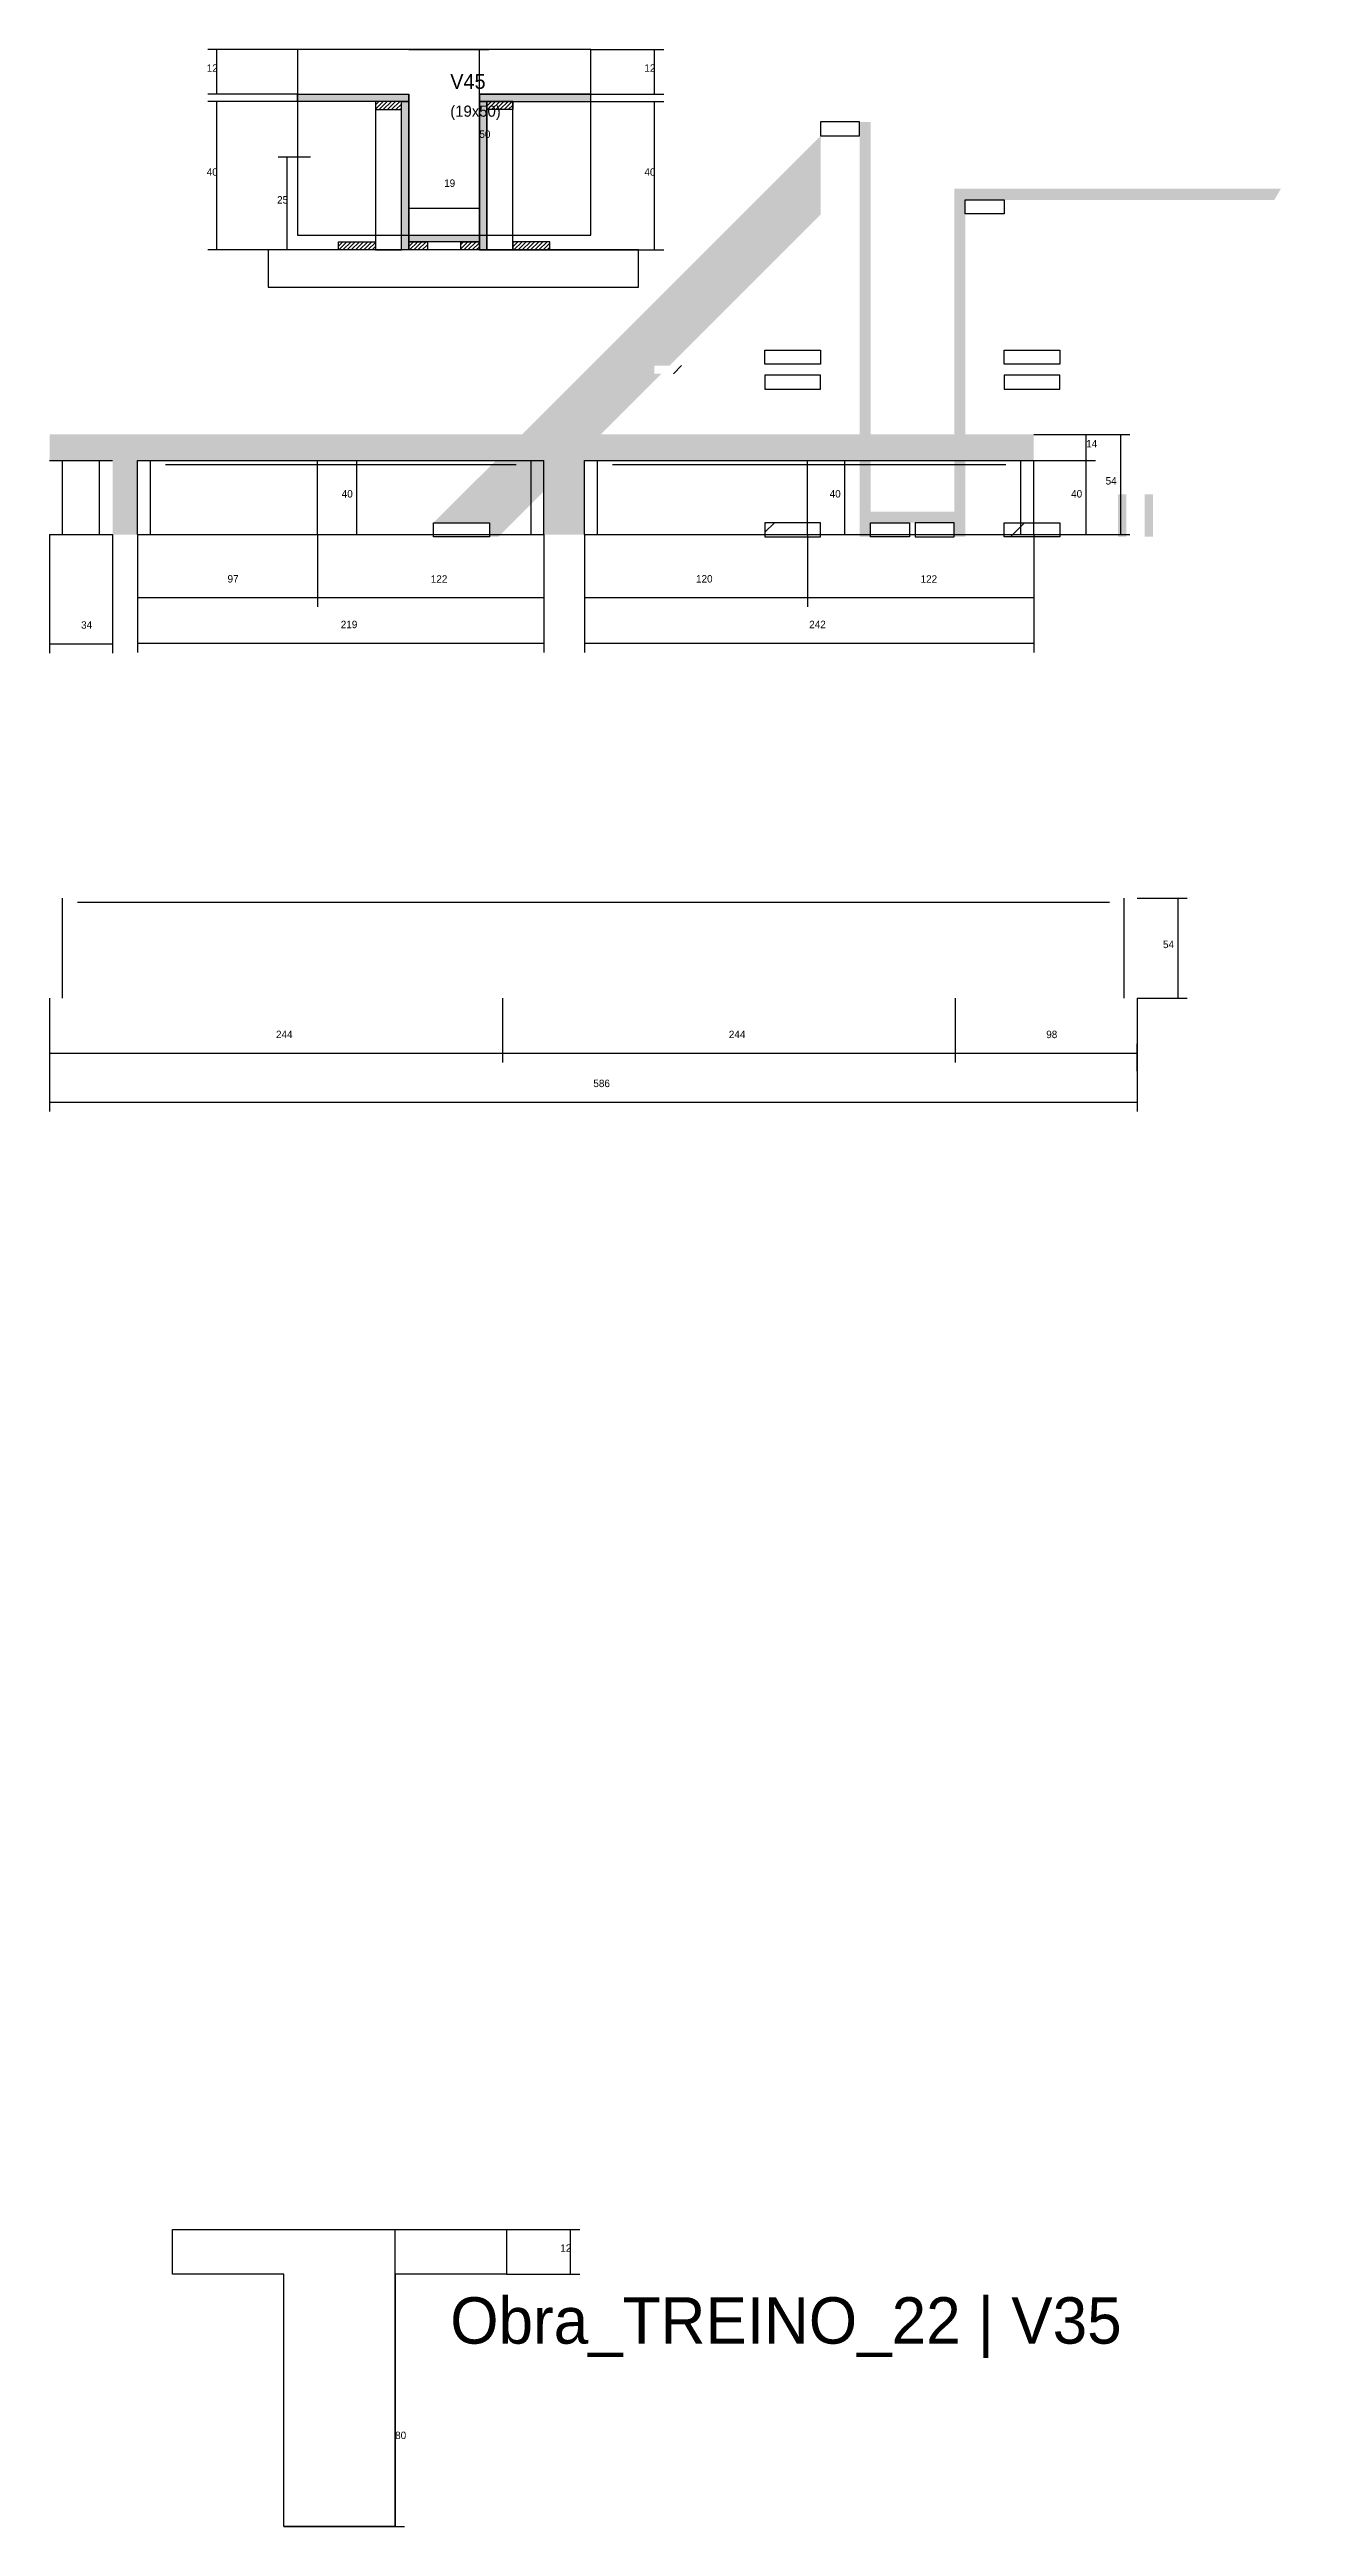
# Model space of a CAD drawing. Header units: metres. Extents: x -65046 to 21926, y -45195 to 1016.
# Drawn here: x 12584 to 13268, y -34309 to -32974 of the extents above; entities that cross this region are included whole.
import ezdxf

# ---------------------------------------------------------------- set-up
doc = ezdxf.new("R2010")
doc.units = ezdxf.units.M
for name, color, linetype in [('CONCRETO', 251, 'Continuous'), ('COTA', 241, 'Continuous'), ('Hachura', 253, 'Continuous'), ('LABEL_ID', 3, 'Continuous'), ('Madeira', 126, 'Continuous'), ('Painéis', 200, 'Continuous'), ('SARR_2.2x7', 40, 'Continuous'), ('Texto Seção', 7, 'Continuous')]:
    doc.layers.add(name, color=color, linetype=linetype)

msp = doc.modelspace()

# ---------------------------------------------------------------- texts
at = {"layer": 'COTA'}
for s, p in [('12', (12668.8, -32985.8)), ('12', (12904.6, -32985.8)), ('50', (12815.7, -33021.4)), ('40', (12668.8, -33041.8)), ('19', (12796.7, -33047.8)), ('40', (12904.6, -33041.8)), ('25', (12706.7, -33056.8)), ('14', (13142.6, -33188.2)), ('54', (13153.1, -33208.2)), ('40', (12741.5, -33215.2)), ('40', (13004.4, -33215.2)), ('40', (13134.5, -33215.2)), ('97', (12680, -33261)), ('122', (12789.5, -33261.1)), ('120', (12932.4, -33261)), ('122', (13053.4, -33261.1)), ('34', (12601.1, -33285.9)), ('219', (12741, -33285.6)), ('242', (12993.4, -33285.6)), ('54', (13184, -33458)), ('244', (12706.1, -33506.5)), ('244', (12950.1, -33506.5)), ('98', (13121.1, -33506.5)), ('586', (12877.1, -33532.9)), ('12', (12859.3, -34160.5)), ('80', (12770.3, -34261.4))]:
    msp.add_text(s, height=4, dxfattribs=at).set_placement(p)
at = {"layer": 'LABEL_ID'}
msp.add_text('Obra_TREINO_22 | V35', height=25, dxfattribs=at).set_placement((12800, -34210))
at = {"layer": 'Texto Seção'}
for s, height, p in [('V45', 8, (12800, -32995)), ('(19x50)', 6, (12800, -33010))]:
    msp.add_text(s, height=height, dxfattribs=at).set_placement(p)

# ---------------------------------------------------------------- hatches: boundary and pattern name
at = {"layer": 'CONCRETO'}
h = msp.add_hatch(dxfattribs=at)
h.set_pattern_fill('AR-CONC', scale=4)
h.paths.add_polyline_path([(13026.5, -33012.8), (13026.5, -33222.8), (13071.5, -33222.8), (13071.5, -33048.8), (13247.5, -33048.8), (13268.3, -33012.8)])
h = msp.add_hatch(dxfattribs=at)
h.set_pattern_fill('AR-CONC', scale=4)
h.paths.add_polyline_path([(13028.7, -33123.3), (13043.6, -33123.3), (13043.6, -33123.3), (13043.6, -33107.8), (13043.6, -33107.8), (13028.7, -33107.8), (13028.7, -33107.8), (13028.7, -33123.3)])
h = msp.add_hatch(dxfattribs=at)
h.set_pattern_fill('AR-CONC', scale=4)
h.paths.add_polyline_path([(13054.1, -33123.3), (13068.9, -33123.3), (13068.9, -33123.3), (13068.9, -33107.8), (13068.9, -33107.8), (13054.1, -33107.8), (13054.1, -33107.8), (13054.1, -33123.3)])
h = msp.add_hatch(dxfattribs=at)
h.set_pattern_fill('AR-CONC', scale=4)
h.paths.add_polyline_path([(13040.6, -33220.9), (13056.4, -33220.9), (13056.4, -33220.9), (13056.4, -33204.8), (13056.4, -33204.8), (13040.6, -33204.8), (13040.6, -33204.8), (13040.6, -33220.9)])
at = {"layer": 'COTA'}
h = msp.add_hatch(dxfattribs=at)
h.set_pattern_fill('AR-CONC', scale=0.03)
h.paths.add_polyline_path([(12872.4, -33195.2), (13114.4, -33195.2), (13114.4, -33181.2), (12584.1, -33181.2), (12584.1, -33195.2), (12618.1, -33195.2), (12618.1, -33235.2), (12631.5, -33235.2), (12631.5, -33195.2), (12850.5, -33195.2), (12850.5, -33235.2), (12872.4, -33235.2)])
at = {"layer": 'Hachura'}
h = msp.add_hatch(color=8, dxfattribs=at)
h.dxf.hatch_style = 1
h.paths.add_polyline_path([(12717.7, -33001.8), (12717.7, -32997.8), (12717.7, -32997.8), (12777.7, -32997.8), (12777.7, -32997.8), (12777.7, -33001.8), (12777.7, -33001.8), (12717.7, -33001.8)])
h = msp.add_hatch(dxfattribs=at)
h.set_pattern_fill('ANSI31', scale=0.5)
h.paths.add_polyline_path([(12759.7, -33001.8), (12759.7, -33006.2), (12759.7, -33006.2), (12773.7, -33006.2), (12773.7, -33006.2), (12773.7, -33001.8), (12773.7, -33001.8), (12759.7, -33001.8)])
h = msp.add_hatch(color=8, dxfattribs=at)
h.dxf.hatch_style = 1
h.paths.add_polyline_path([(12773.7, -33001.8), (12777.7, -33001.8), (12777.7, -33001.8), (12777.7, -33081.8), (12777.7, -33081.8), (12773.7, -33081.8), (12773.7, -33081.8), (12773.7, -33001.8)])
h = msp.add_hatch(color=8, dxfattribs=at)
h.dxf.hatch_style = 1
h.paths.add_polyline_path([(12875.7, -33001.8), (12875.7, -32997.8), (12875.7, -32997.8), (12815.7, -32997.8), (12815.7, -32997.8), (12815.7, -33001.8), (12815.7, -33001.8), (12875.7, -33001.8)])
h = msp.add_hatch(color=8, dxfattribs=at)
h.dxf.hatch_style = 1
h.paths.add_polyline_path([(12819.7, -33001.8), (12815.7, -33001.8), (12815.7, -33001.8), (12815.7, -33081.8), (12815.7, -33081.8), (12819.7, -33081.8), (12819.7, -33081.8), (12819.7, -33001.8)])
h = msp.add_hatch(dxfattribs=at)
h.set_pattern_fill('ANSI31', scale=0.5)
h.paths.add_polyline_path([(12833.7, -33001.8), (12833.7, -33006.2), (12833.7, -33006.2), (12819.7, -33006.2), (12819.7, -33006.2), (12819.7, -33001.8), (12819.7, -33001.8), (12833.7, -33001.8)])
h = msp.add_hatch(color=8, dxfattribs=at)
h.dxf.hatch_style = 1
h.paths.add_polyline_path([(12999.5, -33062.7), (12999.5, -33020.3), (12791, -33228.8), (12821.1, -33228.8), (12821.1, -33236.3), (12825.9, -33236.3), (12913.7, -33148.5), (12910, -33148.5), (12910, -33144.1), (12918.1, -33144.1)])
h = msp.add_hatch(dxfattribs=at)
h.set_pattern_fill('ANSI31', scale=30)
h.paths.add_polyline_path([(12999.5, -33012.8), (13020.5, -33012.8), (13020.5, -33020.3), (12999.5, -33020.3)])
h = msp.add_hatch(color=8, dxfattribs=at)
h.dxf.hatch_style = 1
h.paths.add_polyline_path([(13026.5, -33012.8), (13020.5, -33012.8), (13020.5, -33012.8), (13020.5, -33236.3), (13020.5, -33236.3), (13026.5, -33236.3), (13026.5, -33236.3), (13026.5, -33012.8)])
h = msp.add_hatch(color=8, dxfattribs=at)
h.dxf.hatch_style = 1
h.paths.add_polyline_path([(13247.5, -33048.8), (13071.5, -33048.8), (13071.5, -33048.8), (13071.5, -33054.8), (13071.5, -33054.8), (13244, -33054.8), (13244, -33054.8), (13247.5, -33048.8)])
h = msp.add_hatch(color=8, dxfattribs=at)
h.dxf.hatch_style = 1
h.paths.add_polyline_path([(13077.5, -33054.8), (13071.5, -33054.8), (13071.5, -33054.8), (13071.5, -33236.3), (13071.5, -33236.3), (13077.5, -33236.3), (13077.5, -33236.3), (13077.5, -33054.8)])
h = msp.add_hatch(dxfattribs=at)
h.set_pattern_fill('ANSI31', scale=30)
h.paths.add_polyline_path([(13077.5, -33054.8), (13098.5, -33054.8), (13098.5, -33062.3), (13077.5, -33062.3)])
h = msp.add_hatch(color=8, dxfattribs=at)
h.dxf.hatch_style = 1
h.paths.add_polyline_path([(12777.7, -33077.4), (12777.7, -33073.8), (12777.7, -33073.8), (12815.7, -33073.8), (12815.7, -33073.8), (12815.7, -33077.4), (12815.7, -33077.4), (12777.7, -33077.4)])
h = msp.add_hatch(dxfattribs=at)
h.set_pattern_fill('ANSI31', scale=0.5)
h.paths.add_polyline_path([(12739.7, -33081.8), (12739.7, -33077.4), (12739.7, -33077.4), (12759.7, -33077.4), (12759.7, -33077.4), (12759.7, -33081.8), (12759.7, -33081.8), (12739.7, -33081.8)])
h = msp.add_hatch(dxfattribs=at)
h.set_pattern_fill('ANSI31', scale=0.5)
h.paths.add_polyline_path([(12777.7, -33081.8), (12777.7, -33077.4), (12777.7, -33077.4), (12787.7, -33077.4), (12787.7, -33077.4), (12787.7, -33081.8), (12787.7, -33081.8), (12777.7, -33081.8)])
h = msp.add_hatch(dxfattribs=at)
h.set_pattern_fill('ANSI31', scale=0.5)
h.paths.add_polyline_path([(12805.7, -33081.8), (12805.7, -33077.4), (12805.7, -33077.4), (12815.7, -33077.4), (12815.7, -33077.4), (12815.7, -33081.8), (12815.7, -33081.8), (12805.7, -33081.8)])
h = msp.add_hatch(dxfattribs=at)
h.set_pattern_fill('ANSI31', scale=0.5)
h.paths.add_polyline_path([(12853.7, -33081.8), (12853.7, -33077.4), (12853.7, -33077.4), (12833.7, -33077.4), (12833.7, -33077.4), (12833.7, -33081.8), (12833.7, -33081.8), (12853.7, -33081.8)])
h = msp.add_hatch(dxfattribs=at)
h.set_pattern_fill('ANSI31', scale=30)
h.paths.add_polyline_path([(12999.5, -33143.3), (12999.5, -33135.8), (12969.4, -33135.8), (12969.4, -33143.3)])
h = msp.add_hatch(dxfattribs=at)
h.set_pattern_fill('ANSI31', scale=30)
h.paths.add_polyline_path([(13128.5, -33143.3), (13128.5, -33135.8), (13098.5, -33135.8), (13098.5, -33143.3)])
h = msp.add_hatch(dxfattribs=at)
h.set_pattern_fill('ANSI32', scale=20)
h.paths.add_polyline_path([(12910, -33148.5), (12910, -33144.1), (12955, -33144.1), (12955, -33148.5)])
h = msp.add_hatch(dxfattribs=at)
h.set_pattern_fill('ANSI31', scale=30)
h.paths.add_polyline_path([(12969.4, -33156.8), (12999.5, -33156.8), (12999.5, -33149.3), (12969.4, -33149.3)])
h = msp.add_hatch(dxfattribs=at)
h.set_pattern_fill('ANSI31', scale=30)
h.paths.add_polyline_path([(13098.5, -33156.8), (13128.5, -33156.8), (13128.5, -33149.3), (13098.5, -33149.3)])
h = msp.add_hatch(color=8, dxfattribs=at)
h.dxf.hatch_style = 1
h.paths.add_polyline_path([(13159.8, -33236.3), (13164.3, -33236.3), (13164.3, -33213.5), (13159.8, -33213.5)])
h = msp.add_hatch(color=8, dxfattribs=at)
h.dxf.hatch_style = 1
h.paths.add_polyline_path([(13174.2, -33236.3), (13178.7, -33236.3), (13178.7, -33213.5), (13174.2, -33213.5)])
h = msp.add_hatch(dxfattribs=at)
h.set_pattern_fill('ANSI31', scale=30)
h.paths.add_polyline_path([(12821.1, -33236.3), (12821.1, -33228.8), (12791, -33228.8), (12791, -33236.3)])
h = msp.add_hatch(dxfattribs=at)
h.set_pattern_fill('ANSI31', scale=30)
h.paths.add_polyline_path([(12969.5, -33236.3), (12999.5, -33236.3), (12999.5, -33228.8), (12969.5, -33228.8)])
h = msp.add_hatch(color=8, dxfattribs=at)
h.dxf.hatch_style = 1
h.paths.add_polyline_path([(13071.5, -33222.8), (13026.5, -33222.8), (13026.5, -33222.8), (13026.5, -33228.8), (13026.5, -33228.8), (13071.5, -33228.8), (13071.5, -33228.8), (13071.5, -33222.8)])
h = msp.add_hatch(dxfattribs=at)
h.set_pattern_fill('ANSI31', scale=30)
h.paths.add_polyline_path([(13026.5, -33228.8), (13047.5, -33228.8), (13047.5, -33236.3), (13026.5, -33236.3)])
h = msp.add_hatch(dxfattribs=at)
h.set_pattern_fill('ANSI31', scale=30)
h.paths.add_polyline_path([(13071.5, -33236.3), (13071.5, -33228.8), (13050.5, -33228.8), (13050.5, -33236.3)])
h = msp.add_hatch(dxfattribs=at)
h.set_pattern_fill('ANSI31', scale=30)
h.paths.add_polyline_path([(13128.5, -33228.8), (13098.5, -33228.8), (13098.5, -33236.3), (13128.5, -33236.3)])

# ---------------------------------------------------------------- linework, layer by layer
at = {"layer": 'CONCRETO'}
for points in [[(12875.7, -32997.8), (12875.7, -32973.8), (12717.7, -32973.8), (12717.7, -32997.8), (12777.7, -32997.8), (12777.7, -33073.8), (12815.7, -33073.8), (12815.7, -33007.8), (12815.7, -32997.8)], [(12717.7, -33073.8), (12875.7, -33073.8), (12875.7, -32973.8), (12717.7, -32973.8)], [(12770.3, -34172.5), (12770.3, -34182.5), (12770.3, -34308.5), (12710.3, -34308.5), (12710.3, -34172.5), (12650.3, -34172.5), (12650.3, -34148.5), (12770.3, -34148.5), (12830.3, -34148.5), (12830.3, -34172.5)]]:
    msp.add_lwpolyline(points, close=True, dxfattribs=at)
at = {"layer": 'COTA'}
for p, q in [((12717.7, -32973.8), (12669.3, -32973.8)), ((12674.3, -32997.8), (12674.3, -32973.8)), ((12777.7, -32973.8), (12820.7, -32973.8)), ((12815.7, -33073.8), (12815.7, -32973.8)), ((12875.7, -32973.8), (12915.1, -32973.8)), ((12910.1, -32997.8), (12910.1, -32973.8)), ((12717.7, -32997.8), (12669.3, -32997.8)), ((12717.7, -33001.8), (12669.3, -33001.8)), ((12674.3, -33081.8), (12674.3, -33001.8)), ((12833.7, -33001.8), (12915.1, -33001.8)), ((12875.7, -32997.8), (12915.1, -32997.8)), ((12910.1, -33081.8), (12910.1, -33001.8)), ((12724.7, -33031.8), (12707.2, -33031.8)), ((12712.2, -33081.8), (12712.2, -33031.8)), ((12777.7, -33073.8), (12777.7, -33054.3)), ((12777.7, -33059.3), (12815.7, -33059.3)), ((12815.7, -33073.8), (12815.7, -33054.3)), ((12777.7, -33073.8), (12820.7, -33073.8)), ((12739.7, -33081.8), (12669.3, -33081.8)), ((12731.6, -33081.8), (12707.2, -33081.8)), ((12853.7, -33081.8), (12915.1, -33081.8)), ((13114.4, -33181.2), (13147.6, -33181.2)), ((13114.4, -33181.2), (13166.2, -33181.2)), ((13142.6, -33195.2), (13142.6, -33181.2)), ((13161.2, -33235.2), (13161.2, -33181.2)), ((12740, -33195.2), (12754.6, -33195.2)), ((12749.6, -33235.2), (12749.6, -33195.2)), ((13003.8, -33195.2), (13017.5, -33195.2)), ((13012.5, -33235.2), (13012.5, -33195.2)), ((13114.4, -33195.2), (13147.6, -33195.2)), ((13114.4, -33195.2), (13147.6, -33195.2)), ((13142.6, -33235.2), (13142.6, -33195.2)), ((12584.1, -33235.2), (12584.1, -33299.1)), ((12618.1, -33235.2), (12618.1, -33299.1)), ((12631.5, -33235.2), (12631.5, -33274.1)), ((12631.5, -33235.2), (12631.5, -33298.7)), ((12728.5, -33235.2), (12728.5, -33274.1)), ((12728.5, -33235.2), (12728.5, -33274.1)), ((12740, -33235.2), (12754.6, -33235.2)), ((12850.5, -33235.2), (12850.5, -33274.1)), ((12850.5, -33235.2), (12850.5, -33298.7)), ((12872.4, -33235.2), (12872.4, -33274.1)), ((12872.4, -33235.2), (12872.4, -33298.7)), ((12992.4, -33235.2), (12992.4, -33274.1)), ((12992.4, -33235.2), (12992.4, -33274.1)), ((13003.8, -33235.2), (13017.5, -33235.2)), ((13114.4, -33235.2), (13114.4, -33274.1)), ((13114.4, -33235.2), (13114.4, -33298.7)), ((13114.4, -33235.2), (13147.6, -33235.2)), ((13114.4, -33235.2), (13166.2, -33235.2)), ((12631.5, -33269.1), (12728.5, -33269.1)), ((12728.5, -33269.1), (12850.5, -33269.1)), ((12872.4, -33269.1), (12992.4, -33269.1)), ((12992.4, -33269.1), (13114.4, -33269.1)), ((12584.1, -33294.1), (12618.1, -33294.1)), ((12631.5, -33293.7), (12850.5, -33293.7)), ((12872.4, -33293.7), (13114.4, -33293.7)), ((13170.1, -33431), (13197.1, -33431)), ((13192.1, -33485), (13192.1, -33431)), ((12584.1, -33485), (12584.1, -33519.6)), ((12584.1, -33485), (12584.1, -33546.1)), ((12828.1, -33485), (12828.1, -33519.6)), ((12828.1, -33485), (12828.1, -33519.6)), ((13072.1, -33485), (13072.1, -33519.6)), ((13072.1, -33485), (13072.1, -33519.6)), ((13170.1, -33485), (13197.1, -33485)), ((13170.1, -33485), (13170.1, -33546.1)), ((13170.1, -33524.3), (13170.1, -33509.6)), ((12584.1, -33514.6), (12828.1, -33514.6)), ((12828.1, -33514.6), (13072.1, -33514.6)), ((13072.1, -33514.6), (13170.1, -33514.6)), ((12584.1, -33541.1), (13170.1, -33541.1)), ((12710.3, -34148.5), (12775.3, -34148.5)), ((12770.3, -34308.5), (12770.3, -34148.5)), ((12830.3, -34148.5), (12869.8, -34148.5)), ((12864.8, -34172.5), (12864.8, -34148.5)), ((12830.3, -34172.5), (12869.8, -34172.5)), ((12710.3, -34308.5), (12775.3, -34308.5))]:
    msp.add_line(p, q, dxfattribs=at)
at = {"layer": 'Madeira'}
for points in [[(12759.7, -33001.8), (12759.7, -33006.2), (12773.7, -33006.2), (12773.7, -33001.8)], [(12759.7, -33081.8), (12773.7, -33081.8), (12773.7, -33001.8), (12759.7, -33001.8)], [(12833.7, -33001.8), (12833.7, -33006.2), (12819.7, -33006.2), (12819.7, -33001.8)], [(12833.7, -33001.8), (12819.7, -33001.8), (12819.7, -33081.8), (12833.7, -33081.8)], [(12999.5, -33020.3), (13020.5, -33020.3), (13020.5, -33012.8), (12999.5, -33012.8)], [(13098.5, -33062.3), (13077.5, -33062.3), (13077.5, -33054.8), (13098.5, -33054.8)], [(12701.8, -33101.8), (12901.4, -33101.8), (12901.4, -33081.8), (12701.8, -33081.8)], [(12739.7, -33081.8), (12739.7, -33077.4), (12759.7, -33077.4), (12759.7, -33081.8)], [(12777.7, -33081.8), (12777.7, -33077.4), (12787.7, -33077.4), (12787.7, -33081.8)], [(12805.7, -33081.8), (12805.7, -33077.4), (12815.7, -33077.4), (12815.7, -33081.8)], [(12853.7, -33081.8), (12853.7, -33077.4), (12833.7, -33077.4), (12833.7, -33081.8)], [(12969.4, -33135.8), (12999.5, -33135.8), (12999.5, -33143.3), (12969.4, -33143.3)], [(13098.5, -33135.8), (13128.5, -33135.8), (13128.5, -33143.3), (13098.5, -33143.3)], [(12969.4, -33156.8), (12999.5, -33156.8), (12999.5, -33149.3), (12969.4, -33149.3)], [(13098.5, -33156.8), (13128.5, -33156.8), (13128.5, -33149.3), (13098.5, -33149.3)], [(12791, -33228.8), (12821.1, -33228.8), (12821.1, -33236.3), (12791, -33236.3)], [(12969.5, -33236.3), (12999.5, -33236.3), (12999.5, -33228.8), (12969.5, -33228.8)], [(13047.5, -33236.3), (13026.5, -33236.3), (13026.5, -33228.8), (13047.5, -33228.8)], [(13050.5, -33236.3), (13071.5, -33236.3), (13071.5, -33228.8), (13050.5, -33228.8)], [(13128.5, -33236.3), (13098.5, -33236.3), (13098.5, -33228.8), (13128.5, -33228.8)]]:
    msp.add_lwpolyline(points, close=True, dxfattribs=at)
at = {"layer": 'Painéis'}
for p, q in [((12717.7, -32997.8), (12777.7, -32997.8)), ((12717.7, -33001.8), (12717.7, -32997.8)), ((12777.7, -33001.8), (12777.7, -32997.8)), ((12777.7, -33081.8), (12777.7, -33001.8)), ((12815.7, -32997.8), (12875.7, -32997.8)), ((12815.7, -33001.8), (12815.7, -32997.8)), ((12815.7, -33081.8), (12815.7, -33001.8)), ((12875.7, -33001.8), (12875.7, -32997.8)), ((12777.7, -33073.8), (12815.7, -33073.8)), ((12777.7, -33077.4), (12777.7, -33073.8)), ((12815.7, -33077.4), (12815.7, -33073.8)), ((12584.1, -33195.2), (12618.1, -33195.2)), ((12631.5, -33195.2), (12850.5, -33195.2)), ((12631.5, -33235.2), (12631.5, -33195.2)), ((12728.5, -33235.2), (12728.5, -33195.2)), ((12850.5, -33235.2), (12850.5, -33195.2)), ((12872.4, -33195.2), (13114.4, -33195.2)), ((12872.4, -33235.2), (12872.4, -33195.2)), ((12992.4, -33235.2), (12992.4, -33195.2)), ((13114.4, -33235.2), (13114.4, -33195.2)), ((12584.1, -33235.2), (12618.1, -33235.2)), ((12631.5, -33235.2), (12850.5, -33235.2)), ((12872.4, -33235.2), (13114.4, -33235.2))]:
    msp.add_line(p, q, dxfattribs=at)
for points in [[(12717.7, -33001.8), (12717.7, -32997.8), (12777.7, -32997.8), (12777.7, -33001.8)], [(12773.7, -33001.8), (12777.7, -33001.8), (12777.7, -33081.8), (12773.7, -33081.8)], [(12875.7, -33001.8), (12875.7, -32997.8), (12815.7, -32997.8), (12815.7, -33001.8)], [(12819.7, -33001.8), (12815.7, -33001.8), (12815.7, -33081.8), (12819.7, -33081.8)], [(12777.7, -33077.4), (12777.7, -33073.8), (12815.7, -33073.8), (12815.7, -33077.4)]]:
    msp.add_lwpolyline(points, close=True, dxfattribs=at)
at = {"layer": 'SARR_2.2x7'}
for p, q in [((12591.1, -33235.2), (12591.1, -33195.2)), ((12611.1, -33235.2), (12611.1, -33195.2)), ((12638.5, -33235.2), (12638.5, -33195.2)), ((12646.5, -33197.4), (12728.5, -33197.4)), ((12728.5, -33197.4), (12835.5, -33197.4)), ((12843.5, -33235.2), (12843.5, -33195.2)), ((12879.4, -33235.2), (12879.4, -33195.2)), ((12887.4, -33197.4), (12992.4, -33197.4)), ((12992.4, -33197.4), (13099.4, -33197.4)), ((13107.4, -33235.2), (13107.4, -33195.2)), ((12591.1, -33485), (12591.1, -33431)), ((12599.1, -33433.2), (12828.1, -33433.2)), ((12828.1, -33433.2), (13072.1, -33433.2)), ((13072.1, -33433.2), (13155.1, -33433.2)), ((13163.1, -33485), (13163.1, -33431))]:
    msp.add_line(p, q, dxfattribs=at)

msp.set_redraw_order([(e.dxf.handle, doc.entitydb.next_handle()) for e in msp.query("TEXT MTEXT ATTDEF DIMENSION ARC_DIMENSION")])  # texts and dimensions are drawn at this point

doc.saveas('drawing.dxf')
